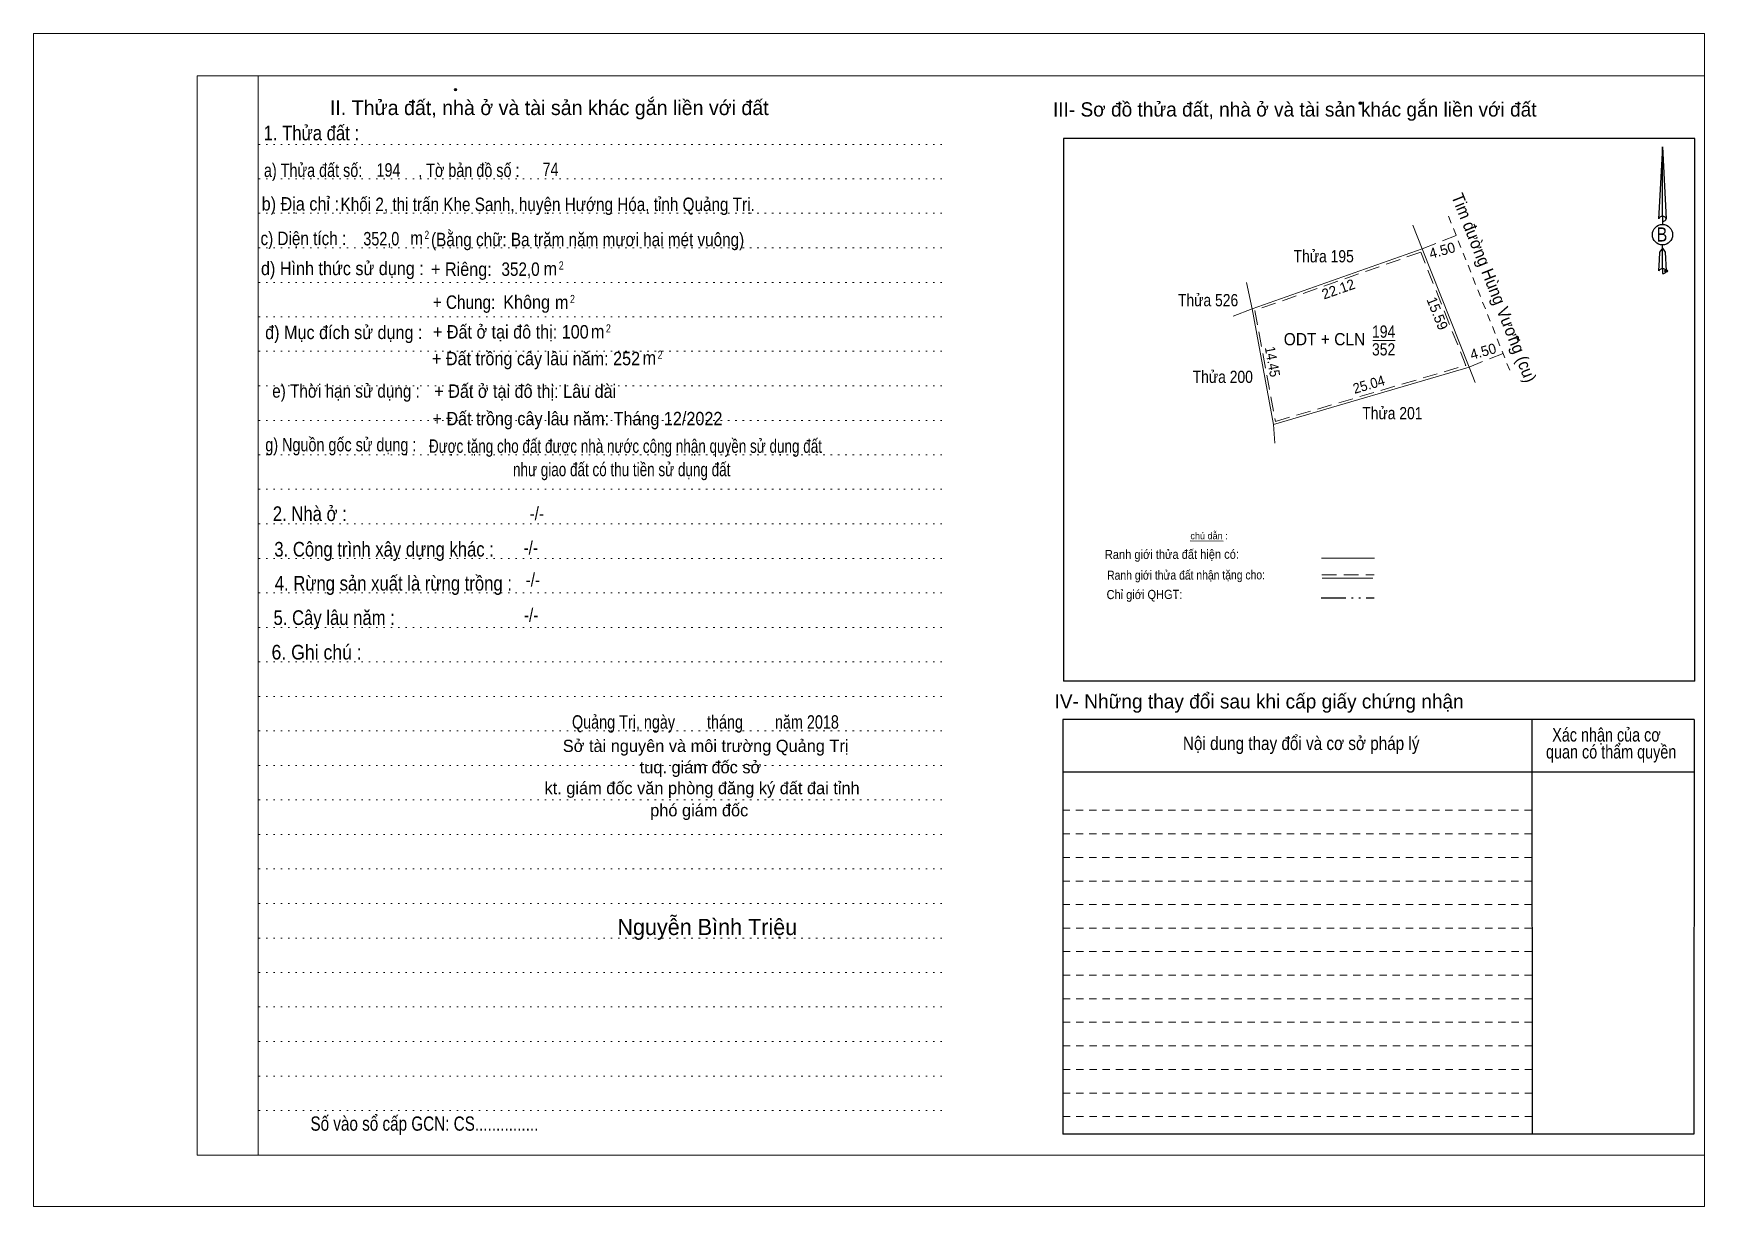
# Model space of a CAD drawing. Header units: metres. Extents: x 551107 to 552438, y 1839251 to 1839432.
# Drawn here: x 551329.3 to 551534.6, y 1839260.2 to 1839404.2 of the extents above; entities that cross this region are included whole.
import ezdxf
from ezdxf.enums import TextEntityAlignment as Align

# ---------------------------------------------------------------- set-up
doc = ezdxf.new("R2010")
doc.units = ezdxf.units.M
doc.header["$LTSCALE"] = 0.6
doc.header["$PDMODE"] = 32
doc.header["$PDSIZE"] = 0.3
for name, pattern in [('DASH_DOUBLE_DOT', [9.2, 5, -1.2, 0.3, -1.2, 0.3, -1.2]), ('DOTTED', [1.5, 0.3, -1.2]), ('MEDIUM_DASHED', [4.5, 3, -1.5]), ('SHORT_DASHED', [2.7, 1.5, -1.2])]:
    doc.linetypes.add(name, pattern=pattern)
for name, color, linetype, lineweight in [('1', 7, 'DOTTED', 13), ('10', 7, 'Continuous', 13), ('18', 7, 'Continuous', 25), ('2', 7, 'SHORT_DASHED', 13), ('28', 7, 'Continuous', 25), ('5', 7, 'Continuous', 13), ('55', 7, 'Continuous', 13)]:
    doc.layers.add(name, color=color, linetype=linetype, lineweight=lineweight)

msp = doc.modelspace()

# ---------------------------------------------------------------- texts
at = {"layer": '10'}
for s, height, rotation, width, p in [('Tim đường Hùng Vương (cu)', 1.5, 291.661, 0.95, (551508.0003, 1839372.6668)), ('14.45', 1.25, 280.408, 0.9, (551480.8839, 1839363.7579)), ('25.04', 1.25, 16.379, 0.95, (551493.4938, 1839360.4725))]:
    msp.add_text(s, height=height, rotation=rotation, dxfattribs=dict(at, width=width)).set_placement(p, align=Align.CENTER)
for s, rotation, p in [('4.50', 15.636, (551502.4916, 1839376.9259)), ('22.12', 19.377, (551489.7876, 1839372.1844)), ('15.59', 291.679, (551501.1589, 1839369.5608)), ('4.50', 15.636, (551507.5216, 1839364.5259))]:
    msp.add_text(s, height=1.25, rotation=rotation, dxfattribs=at).set_placement(p, align=Align.CENTER)
for s, width, p in [('Thửa 195', 0.85, (551487.78, 1839376.06)), ('Thửa 526', 0.85, (551473.585, 1839370.67)), ('194', 0.85, (551495.145, 1839366.81)), ('ODT + CLN', 0.95, (551487.88, 1839365.88)), ('352', 0.85, (551495.14, 1839364.63)), ('Thửa 200', 0.85, (551475.39, 1839361.26)), ('Thửa 201', 0.85, (551496.215, 1839356.8))]:
    msp.add_text(s, height=1.5, dxfattribs=dict(at, width=width)).set_placement(p, align=Align.CENTER)
at = {"layer": '18'}
for s, height, p in [('II. Thửa đất, nhà ở và tài sản khác gắn liền với đất', 1.8, (551392.69, 1839394.14)), ('Sở tài nguyên và môi trường Quảng Trị', 1.5, (551411.89, 1839315.96)), ('tuq. giám đốc sở', 1.5, (551411.26, 1839313.34)), ('kt. giám đốc văn phòng đăng ký đất đai tỉnh', 1.5, (551411.455, 1839310.78)), ('phó giám đốc', 1.5, (551411.105, 1839308.06)), ('Nguyễn Bình Triệu', 1.98, (551412.095, 1839293.49))]:
    msp.add_text(s, height=height, dxfattribs=at).set_placement(p, align=Align.CENTER)
for s, height, width, p in [('1. Thửa đất :', 1.8, 0.85, (551363.475, 1839391.04)), ('a) Thửa đất số:              , Tờ bản đồ số : ', 1.65, 0.8, (551373.59, 1839386.54)), ('194', 1.65, 0.8, (551372.95, 1839386.58)), ('74', 1.65, 0.8, (551392.845, 1839386.66)), ('b) Địa chỉ : ', 1.65, 0.9, (551362.4, 1839382.42)), (' Khối 2, thị trấn Khe Sanh, huyện Hướng Hóa, tỉnh Quảng Trị.', 1.65, 0.85, (551392.235, 1839382.36)), ('(Bằng chữ: Ba trăm năm mươi hai mét vuông)', 1.65, 0.85, (551397.4, 1839378.04)), ('B', 1.728, 0.85, (551529.315, 1839378.62)), ('c) Diện tích :                                                   ', 1.65, 0.85, (551375.785, 1839378.18)), ('352,0', 1.65, 0.8, (551372.065, 1839378.14)), (' m', 1.65, 0.85, (551376.155, 1839378.22)), ('2', 1, 0.75, (551377.655, 1839378.94)), ('d) Hình thức sử dụng :', 1.65, 0.9, (551367.285, 1839374.49)), ('+ Riêng: ', 1.65, 0.9, (551382.175, 1839374.4)), ('352,0', 1.65, 0.85, (551389.165, 1839374.4)), ('2', 1, 0.8, (551394.16, 1839375.18)), (' m', 1.65, 0.9, (551392.545, 1839374.46)), ('       + Chung:', 1.65, 0.85, (551380.4, 1839370.35)), ('Không', 1.65, 0.9, (551389.91, 1839370.36)), ('2', 1, 0.8, (551395.54, 1839371.06)), (' m', 1.65, 0.9, (551393.945, 1839370.34)), ('đ) Mục đích sử dụng :', 1.65, 0.9, (551367.465, 1839366.64)), ('+ Đất ở tại đô thị: 100', 1.65, 0.9, (551387.965, 1839366.71)), (' m', 1.65, 0.9, (551398.355, 1839366.74)), ('2', 1, 0.8, (551399.95, 1839367.46)), ('+ Đất trồng cây lâu năm: 252', 1.65, 0.9, (551391.065, 1839363.43)), (' m', 1.65, 0.9, (551404.705, 1839363.51)), ('2', 1, 0.8, (551406.3, 1839364.23)), ('e) Thời hạn sử dụng :', 1.65, 0.85, (551367.735, 1839359.45)), ('+ Đất ở tại đô thị: Lâu dài', 1.65, 0.9, (551389.74, 1839359.43)), ('+ Đất trồng cây lâu năm: Tháng 12/2022', 1.65, 0.9, (551396.145, 1839356.06)), ('g) Nguồn gốc sử dụng :', 1.65, 0.8, (551367.1, 1839352.86)), ('Được tặng cho đất được nhà nước công nhận quyền sử dụng đất', 1.65, 0.75, (551402.045, 1839352.68)), ('như giao đất có thu tiền sử dụng đất', 1.65, 0.75, (551401.585, 1839349.81)), ('2. Nhà ở :', 1.8, 0.85, (551363.285, 1839344.31)), ('3. Công trình xây dựng khác :', 1.8, 0.85, (551372.41, 1839339.95)), ('4. Rừng sản xuất là rừng trồng :', 1.8, 0.85, (551373.545, 1839335.77)), ('5. Cây lâu năm :', 1.8, 0.85, (551366.28, 1839331.55)), ('6. Ghi chú :', 1.8, 0.9, (551364.125, 1839327.31)), ('Quảng Trị, ngày        tháng        năm 2018', 1.65, 0.8, (551411.865, 1839318.82)), ('Số vào sổ cấp GCN: CS...............', 1.75, 0.8, (551377.36, 1839269.47))]:
    msp.add_text(s, height=height, dxfattribs=dict(at, width=width)).set_placement(p, align=Align.CENTER)
at = {"layer": '28'}
for s, p in [('III- Sơ đồ thửa đất, nhà ở và tài sản khác gắn liền với đất', (551484.23, 1839393.96)), ('IV- Những thay đổi sau khi cấp giấy chứng nhận', (551479.855, 1839321.3))]:
    msp.add_text(s, height=1.75, dxfattribs=at).set_placement(p, align=Align.CENTER)
for s, width, p in [('-/-', 0.85, (551391.155, 1839344.41)), ('-/-', 0.85, (551390.415, 1839340.21)), ('-/-', 0.85, (551390.675, 1839336.27)), ('-/-', 0.85, (551390.465, 1839331.95)), ('Xác nhận của cơ', 0.8, (551522.505, 1839317.24)), ('Nội dung thay đổi và cơ sở pháp lý', 0.85, (551485.02, 1839316.2)), (' quan có thẩm quyền', 0.8, (551522.835, 1839315.16))]:
    msp.add_text(s, height=1.65, dxfattribs=dict(at, width=width)).set_placement(p, align=Align.CENTER)
at = {"layer": '55'}
msp.add_text('chú dẫn :', height=0.8323, rotation=359.976, dxfattribs=at).set_placement((551473.7048, 1839342.0788), align=Align.CENTER)
for s, height, width, p in [('Ranh giới thửa đất hiện có:', 1.13, 0.9, (551469.1438, 1839339.6576)), ('Ranh giới thửa đất nhận tặng cho:', 1.12, 0.85, (551470.8838, 1839337.1218)), ('Chỉ giới QHGT:', 1.125, 0.9, (551465.7788, 1839334.7304))]:
    msp.add_text(s, height=height, rotation=0.127, dxfattribs=dict(at, width=width)).set_placement(p, align=Align.CENTER)

# ---------------------------------------------------------------- hatches: boundary and pattern name
at = {"layer": '10'}
msp.add_hatch(color=256, dxfattribs=at).paths.add_polyline_path([(551511.87, 1839366.49), (551511.85, 1839366.54), (551511.78, 1839366.54), (551511.74, 1839366.57), (551511.72, 1839366.6), (551511.71, 1839366.63), (551511.72, 1839366.67), (551511.72, 1839366.73), (551511.72, 1839366.81), (551511.71, 1839366.87), (551511.66, 1839366.94), (551511.59, 1839366.98), (551511.51, 1839366.99), (551511.42, 1839366.98), (551511.44, 1839366.93), (551511.53, 1839366.93), (551511.57, 1839366.91), (551511.59, 1839366.88), (551511.6, 1839366.82), (551511.58, 1839366.74), (551511.56, 1839366.66), (551511.58, 1839366.59), (551511.62, 1839366.53), (551511.7, 1839366.49), (551511.78, 1839366.47)])

# ---------------------------------------------------------------- linework, layer by layer
at = {"layer": '1', "linetype": 'Continuous'}
for p, q in [((551349.45, 1839398.96), (551534.55, 1839398.96)), ((551349.45, 1839398.96), (551349.45, 1839266.46)), ((551534.55, 1839398.96), (551534.55, 1839265.34)), ((551349.45, 1839266.46), (551534.55, 1839266.46))]:
    msp.add_line(p, q, dxfattribs=at)
at = {"layer": '1'}
for p, q in [((551356.95, 1839398.96), (551356.95, 1839266.46)), ((551356.95, 1839398.96), (551356.95, 1839266.46)), ((551357.03, 1839390.54), (551441.57, 1839390.54)), ((551357.03, 1839386.32), (551441.57, 1839386.32)), ((551357.03, 1839382.08), (551441.57, 1839382.08)), ((551357.03, 1839377.84), (551441.57, 1839377.84)), ((551357.03, 1839373.6), (551441.57, 1839373.6)), ((551357.03, 1839369.36), (551441.57, 1839369.36)), ((551357.03, 1839365.14), (551441.57, 1839365.14)), ((551357.03, 1839360.9), (551441.57, 1839360.9)), ((551357.03, 1839356.66), (551441.57, 1839356.66)), ((551357.03, 1839352.42), (551441.57, 1839352.42)), ((551357.03, 1839348.2), (551441.57, 1839348.2)), ((551357.03, 1839343.96), (551441.57, 1839343.96)), ((551357.03, 1839339.72), (551441.57, 1839339.72)), ((551357.03, 1839335.48), (551441.57, 1839335.48)), ((551357.03, 1839331.24), (551441.57, 1839331.24)), ((551357.03, 1839327.02), (551441.57, 1839327.02)), ((551357.03, 1839322.78), (551441.57, 1839322.78)), ((551357.03, 1839318.54), (551441.57, 1839318.54)), ((551357.03, 1839314.32), (551441.57, 1839314.32)), ((551357.03, 1839310.08), (551441.57, 1839310.08)), ((551357.03, 1839305.82), (551441.57, 1839305.82)), ((551357.03, 1839301.6), (551441.57, 1839301.6)), ((551357.03, 1839297.38), (551441.57, 1839297.38)), ((551357.03, 1839293.12), (551441.57, 1839293.12)), ((551357.03, 1839288.88), (551441.57, 1839288.88)), ((551357.03, 1839284.66), (551441.57, 1839284.66)), ((551357.03, 1839280.42), (551441.57, 1839280.42)), ((551357.03, 1839276.18), (551441.57, 1839276.18)), ((551357.03, 1839271.94), (551441.57, 1839271.94))]:
    msp.add_line(p, q, dxfattribs=at)
at = {"layer": '1', "linetype": 'Continuous'}
for points in [[(551329.35, 1839260.16), (551534.55, 1839260.16), (551534.55, 1839404.16), (551329.35, 1839404.16)], [(551356.95, 1839398.96), (551534.55, 1839398.96), (551534.55, 1839266.46), (551356.95, 1839266.46)]]:
    msp.add_lwpolyline(points, close=True, dxfattribs=at)
at = {"layer": '10'}
for p, q in [((551499.87, 1839377.7), (551498.71, 1839380.62)), ((551478.32, 1839373.57), (551479, 1839370.36)), ((551476.68, 1839369.44), (551479, 1839370.36)), ((551493.81, 1839366.47), (551496.57, 1839366.47)), ((551481.61, 1839356.15), (551505.63, 1839363.21)), ((551481.61, 1839356.15), (551481.8, 1839353.86))]:
    msp.add_line(p, q, dxfattribs=at)
at = {"layer": '10', "linetype": 'SHORT_DASHED'}
msp.add_line((551510.62, 1839362.82), (551503, 1839382), dxfattribs=at)
at = {"layer": '10', "linetype": 'MEDIUM_DASHED'}
for p, q in [((551504.05, 1839379.36), (551499.87, 1839377.7)), ((551509.81, 1839364.87), (551505.63, 1839363.21))]:
    msp.add_line(p, q, dxfattribs=at)
at = {"layer": '10'}
for points in [[(551499.87, 1839377.7), (551479, 1839370.36), (551481.61, 1839356.15)], [(551506.39, 1839361.31), (551505.63, 1839363.21), (551499.87, 1839377.7)]]:
    msp.add_lwpolyline(points, dxfattribs=at)
at = {"layer": '10', "linetype": 'MEDIUM_DASHED'}
msp.add_lwpolyline([(551499.7, 1839377.32), (551479.34, 1839370.17), (551481.85, 1839356.53), (551505.23, 1839363.41)], close=True, dxfattribs=at)
at = {"layer": '10'}
msp.add_lwpolyline([(551511.87, 1839366.49), (551511.85, 1839366.54), (551511.78, 1839366.54), (551511.74, 1839366.57), (551511.72, 1839366.6), (551511.71, 1839366.63), (551511.72, 1839366.67), (551511.72, 1839366.73), (551511.72, 1839366.81), (551511.71, 1839366.87), (551511.66, 1839366.94), (551511.59, 1839366.98), (551511.51, 1839366.99), (551511.42, 1839366.98), (551511.44, 1839366.93), (551511.53, 1839366.93), (551511.57, 1839366.91), (551511.59, 1839366.88), (551511.6, 1839366.82), (551511.58, 1839366.74), (551511.56, 1839366.66), (551511.58, 1839366.59), (551511.62, 1839366.53), (551511.7, 1839366.49), (551511.78, 1839366.47)], close=True, dxfattribs=at)
at = {"layer": '18'}
for p, q in [((551529.37, 1839390.26), (551529.83, 1839381.4)), ((551529.37, 1839390.26), (551529.83, 1839381.4)), ((551529.37, 1839390.26), (551529.83, 1839381.4)), ((551528.99, 1839382.8), (551528.91, 1839381.42)), ((551529.37, 1839381.7), (551529.37, 1839381.36)), ((551529.37, 1839381.36), (551529.37, 1839381.1)), ((551529.37, 1839381.1), (551529.37, 1839380.76)), ((551529.37, 1839381.1), (551529.37, 1839380.76)), ((551529.37, 1839381.1), (551529.37, 1839380.76)), ((551529.83, 1839381.4), (551529.83, 1839381.42)), ((551529.37, 1839377.8), (551529.37, 1839378.2)), ((551529.37, 1839377.8), (551529.37, 1839378.2)), ((551529.37, 1839377.8), (551529.37, 1839378.2)), ((551529.37, 1839377.8), (551529.71, 1839377.3)), ((551529.37, 1839377.8), (551529.71, 1839377.3)), ((551529.37, 1839377.8), (551529.71, 1839377.3)), ((551529.71, 1839377.3), (551529.83, 1839375)), ((551529.71, 1839377.3), (551529.83, 1839375)), ((551529.71, 1839377.3), (551529.83, 1839375)), ((551529.37, 1839375.3), (551529.37, 1839374.96)), ((551529.37, 1839374.96), (551529.37, 1839374.7))]:
    msp.add_line(p, q, dxfattribs=at)
for points in [[(551529.37, 1839381.7), (551529.37, 1839390.26), (551528.99, 1839382.8)], [(551529.37, 1839375.3), (551529.37, 1839377.8), (551529.03, 1839377.3), (551528.99, 1839376.36), (551528.91, 1839375)]]:
    msp.add_lwpolyline(points, dxfattribs=at)
msp.add_ellipse((551529.3836, 1839379.4547), major_axis=(0, 1.258), ratio=0.983453, dxfattribs=at)
for centre, start_param, end_param in [((551529.384, 1839381.3932), 1.57079633, 3.07445202), ((551529.384, 1839381.3932), 0.06714063, 1.57079633), ((551529.384, 1839381.3932), 4.71238898, 6.28318531), ((551529.384, 1839374.9727), 2.49106941, 3.07427841), ((551529.384, 1839374.9727), 1.57079633, 2.49106941), ((551529.384, 1839374.9727), 0.06714063, 1.57079633), ((551529.384, 1839374.9727), 4.71238898, 6.28318531)]:
    msp.add_ellipse(centre, major_axis=(0.4535, 0), ratio=0.655448, start_param=start_param, end_param=end_param, dxfattribs=at)
msp.add_point((551529.83, 1839375), dxfattribs=at)
at = {"layer": '2'}
for p, q in [((551513.33, 1839305.92), (551455.75, 1839305.92)), ((551513.33, 1839303.02), (551455.75, 1839303.02)), ((551513.33, 1839300.12), (551455.75, 1839300.12)), ((551513.33, 1839297.24), (551455.75, 1839297.24)), ((551513.35, 1839294.34), (551455.75, 1839294.34)), ((551513.35, 1839291.46), (551455.75, 1839291.46)), ((551513.35, 1839288.56), (551455.75, 1839288.56)), ((551513.35, 1839285.66), (551455.75, 1839285.66)), ((551513.35, 1839282.78), (551455.75, 1839282.78)), ((551513.37, 1839279.88), (551455.75, 1839279.88)), ((551513.37, 1839276.98), (551455.75, 1839276.98)), ((551513.37, 1839274.1), (551455.75, 1839274.1)), ((551513.37, 1839271.2), (551455.75, 1839271.2))]:
    msp.add_line(p, q, dxfattribs=at)
at = {"layer": '28'}
for p, q in [((551455.83, 1839391.28), (551455.83, 1839324.64)), ((551533.35, 1839324.64), (551455.83, 1839324.64)), ((551513.33, 1839319.94), (551513.37, 1839269.06)), ((551533.27, 1839319.94), (551533.23, 1839269.06)), ((551533.27, 1839313.48), (551455.75, 1839313.48)), ((551533.23, 1839269.06), (551455.75, 1839269.06))]:
    msp.add_line(p, q, dxfattribs=at)
at = {"layer": '28', "linetype": 'SHORT_DASHED', "lineweight": 13}
msp.add_line((551513.33, 1839308.8), (551455.75, 1839308.8), dxfattribs=at)
at = {"layer": '28'}
for points in [[(551533.35, 1839324.64), (551533.35, 1839391.28), (551455.83, 1839391.28)], [(551533.27, 1839319.94), (551455.75, 1839319.94), (551455.75, 1839269.06)]]:
    msp.add_lwpolyline(points, dxfattribs=at)
msp.add_point((551492.29, 1839395.6), dxfattribs=at)
at = {"layer": '5'}
msp.add_point((551381.17, 1839397.26), dxfattribs=at)
at = {"layer": '55'}
for p, q in [((551471.38, 1839341.86), (551475.45, 1839341.84)), ((551487.53, 1839339.76), (551494.03, 1839339.76)), ((551487.59, 1839337.28), (551493.83, 1839337.28)), ((551487.59, 1839337.28), (551493.83, 1839337.28))]:
    msp.add_line(p, q, dxfattribs=at)
at = {"layer": '55', "linetype": 'MEDIUM_DASHED'}
msp.add_line((551487.57, 1839337.72), (551493.97, 1839337.72), dxfattribs=at)
at = {"layer": '55', "linetype": 'DASH_DOUBLE_DOT', "lineweight": 25}
msp.add_line((551487.49, 1839334.9), (551493.99, 1839334.9), dxfattribs=at)

msp.set_redraw_order([(e.dxf.handle, doc.entitydb.next_handle()) for e in msp.query("TEXT MTEXT ATTDEF DIMENSION ARC_DIMENSION")])  # texts and dimensions are drawn at this point

doc.saveas('drawing.dxf')
